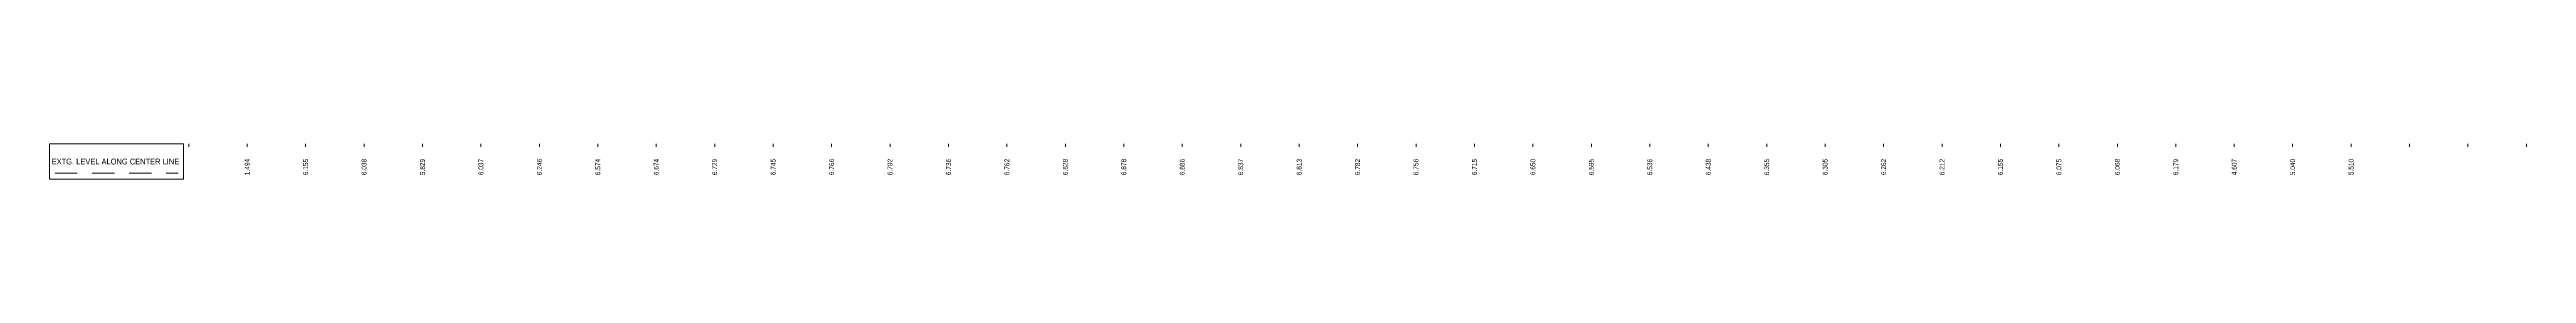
# Model space of a CAD drawing. Header units: metres. Extents: x -64 to 3718, y -1911 to 1041.
# Drawn here: x 2431 to 3703, y 213 to 231 of the extents above; entities that cross this region are included whole.
import ezdxf
from ezdxf.enums import TextEntityAlignment as Align

# ---------------------------------------------------------------- set-up
doc = ezdxf.new("R2010")
doc.units = ezdxf.units.M
doc.header["$MEASUREMENT"] = 0
doc.linetypes.add('DGN Style 2', pattern=[19.02921, 11.417526, -7.611684])
doc.layers.add('54', color=7, linetype='Continuous', lineweight=0)
doc.styles.add('Style-WORKING', font='WORKING.shx')

msp = doc.modelspace()

# ---------------------------------------------------------------- linework, layer by layer
at = {"color": 7, "linetype": 'DGN Style 2', "lineweight": 0}
msp.add_line((2434.1, 216), (2497.3, 216), dxfattribs=at)
at = {"color": 7, "linetype": 'Continuous', "lineweight": 0, "ltscale": 0.296296}
msp.add_3dface([(2431.3, 230.9), (2500.1, 230.9), (2500.1, 212.9), (2431.3, 212.9)], dxfattribs=at)
at = {"layer": '54', "color": 7, "linetype": 'Continuous', "lineweight": 0, "ltscale": 0.296296, "flags": 128}
for points in [[(2502.7, 229.4), (2502.7, 230.9)], [(2502.7, 229.4), (2502.7, 230.9)], [(2532.7, 229.4), (2532.7, 230.9)], [(2532.7, 229.4), (2532.7, 230.9)], [(2562.7, 229.4), (2562.7, 230.9)], [(2562.7, 229.4), (2562.7, 230.9)], [(2592.7, 229.4), (2592.7, 230.9)], [(2592.7, 229.4), (2592.7, 230.9)], [(2622.7, 229.4), (2622.7, 230.9)], [(2622.7, 229.4), (2622.7, 230.9)], [(2652.7, 229.4), (2652.7, 230.9)], [(2652.7, 229.4), (2652.7, 230.9)], [(2682.7, 229.4), (2682.7, 230.9)], [(2682.7, 229.4), (2682.7, 230.9)], [(2712.7, 229.4), (2712.7, 230.9)], [(2712.7, 229.4), (2712.7, 230.9)], [(2742.7, 229.4), (2742.7, 230.9)], [(2742.7, 229.4), (2742.7, 230.9)], [(2772.7, 229.4), (2772.7, 230.9)], [(2772.7, 229.4), (2772.7, 230.9)], [(2802.7, 229.4), (2802.7, 230.9)], [(2802.7, 229.4), (2802.7, 230.9)], [(2832.7, 229.4), (2832.7, 230.9)], [(2832.7, 229.4), (2832.7, 230.9)], [(2862.7, 229.4), (2862.7, 230.9)], [(2862.7, 229.4), (2862.7, 230.9)], [(2892.7, 229.4), (2892.7, 230.9)], [(2892.7, 229.4), (2892.7, 230.9)], [(2922.7, 229.4), (2922.7, 230.9)], [(2922.7, 229.4), (2922.7, 230.9)], [(2952.7, 229.4), (2952.7, 230.9)], [(2952.7, 229.4), (2952.7, 230.9)], [(2982.7, 229.4), (2982.7, 230.9)], [(2982.7, 229.4), (2982.7, 230.9)], [(3012.7, 229.4), (3012.7, 230.9)], [(3012.7, 229.4), (3012.7, 230.9)], [(3042.7, 229.4), (3042.7, 230.9)], [(3042.7, 229.4), (3042.7, 230.9)], [(3072.7, 229.4), (3072.7, 230.9)], [(3072.7, 229.4), (3072.7, 230.9)], [(3102.7, 229.4), (3102.7, 230.9)], [(3102.7, 229.4), (3102.7, 230.9)], [(3132.7, 229.4), (3132.7, 230.9)], [(3132.7, 229.4), (3132.7, 230.9)], [(3162.7, 229.4), (3162.7, 230.9)], [(3162.7, 229.4), (3162.7, 230.9)], [(3192.7, 229.4), (3192.7, 230.9)], [(3192.7, 229.4), (3192.7, 230.9)], [(3222.7, 229.4), (3222.7, 230.9)], [(3222.7, 229.4), (3222.7, 230.9)], [(3252.7, 229.4), (3252.7, 230.9)], [(3252.7, 229.4), (3252.7, 230.9)], [(3282.7, 229.4), (3282.7, 230.9)], [(3282.7, 229.4), (3282.7, 230.9)], [(3312.7, 229.4), (3312.7, 230.9)], [(3312.7, 229.4), (3312.7, 230.9)], [(3312.7, 229.4), (3312.7, 230.9)], [(3312.7, 229.4), (3312.7, 230.9)], [(3312.7, 229.4), (3312.7, 230.9)], [(3312.7, 229.4), (3312.7, 230.9)], [(3342.7, 229.4), (3342.7, 230.9)], [(3342.7, 229.4), (3342.7, 230.9)], [(3372.7, 229.4), (3372.7, 230.9)], [(3372.7, 229.4), (3372.7, 230.9)], [(3402.7, 229.4), (3402.7, 230.9)], [(3402.7, 229.4), (3402.7, 230.9)], [(3432.7, 229.4), (3432.7, 230.9)], [(3432.7, 229.4), (3432.7, 230.9)], [(3462.7, 229.4), (3462.7, 230.9)], [(3462.7, 229.4), (3462.7, 230.9)], [(3492.7, 229.4), (3492.7, 230.9)], [(3492.7, 229.4), (3492.7, 230.9)], [(3522.7, 229.4), (3522.7, 230.9)], [(3522.7, 229.4), (3522.7, 230.9)], [(3552.7, 229.4), (3552.7, 230.9)], [(3552.7, 229.4), (3552.7, 230.9)], [(3582.7, 229.4), (3582.7, 230.9)], [(3582.7, 229.4), (3582.7, 230.9)], [(3612.7, 229.4), (3612.7, 230.9)], [(3612.7, 229.4), (3612.7, 230.9)], [(3642.7, 229.4), (3642.7, 230.9)], [(3642.7, 229.4), (3642.7, 230.9)], [(3672.7, 229.4), (3672.7, 230.9)], [(3672.7, 229.4), (3672.7, 230.9)], [(3702.7, 229.4), (3702.7, 230.9)], [(3702.7, 229.4), (3702.7, 230.9)]]:
    msp.add_lwpolyline(points, dxfattribs=at)

# ---------------------------------------------------------------- texts
at = {"color": 7, "lineweight": 13, "style": 'Style-WORKING', "width": 0.8}
msp.add_text(' EXTG. LEVEL ALONG CENTER LINE ', height=3, dxfattribs=at).set_placement((2431.3, 221.9), align=Align.MIDDLE_LEFT)
at = {"layer": '54', "color": 7, "linetype": 'Continuous', "lineweight": 13, "style": 'Style-WORKING', "width": 0.8}
for s, p in [('1.494', (2532.7, 214.9)), ('6.155', (2562.7, 214.9)), ('6.038', (2592.7, 214.9)), ('5.829', (2622.7, 214.9)), ('6.037', (2652.7, 214.9)), ('6.246', (2682.7, 214.9)), ('6.574', (2712.7, 214.9)), ('6.674', (2742.7, 214.9)), ('6.729', (2772.7, 214.9)), ('6.745', (2802.7, 214.9)), ('6.766', (2832.7, 214.9)), ('6.792', (2862.7, 214.9)), ('6.736', (2892.7, 214.9)), ('6.762', (2922.7, 214.9)), ('6.828', (2952.7, 214.9)), ('6.878', (2982.7, 214.9)), ('6.886', (3012.7, 214.9)), ('6.837', (3042.7, 214.9)), ('6.813', (3072.7, 214.9)), ('6.782', (3102.7, 214.9)), ('6.756', (3132.7, 214.9)), ('6.715', (3162.7, 214.9)), ('6.650', (3192.7, 214.9)), ('6.595', (3222.7, 214.9)), ('6.536', (3252.7, 214.9)), ('6.438', (3282.7, 214.9)), ('6.355', (3312.7, 214.9)), ('6.305', (3342.7, 214.9)), ('6.262', (3372.7, 214.9)), ('6.212', (3402.7, 214.9)), ('6.155', (3432.7, 214.9)), ('6.075', (3462.7, 214.9)), ('6.068', (3492.7, 214.9)), ('6.179', (3522.7, 214.9)), ('4.607', (3552.7, 214.9)), ('5.040', (3582.7, 214.9)), ('5.510', (3612.7, 214.9))]:
    msp.add_text(s, height=2.5, rotation=90, dxfattribs=at).set_placement(p, align=Align.MIDDLE_LEFT)

doc.saveas('drawing.dxf')
